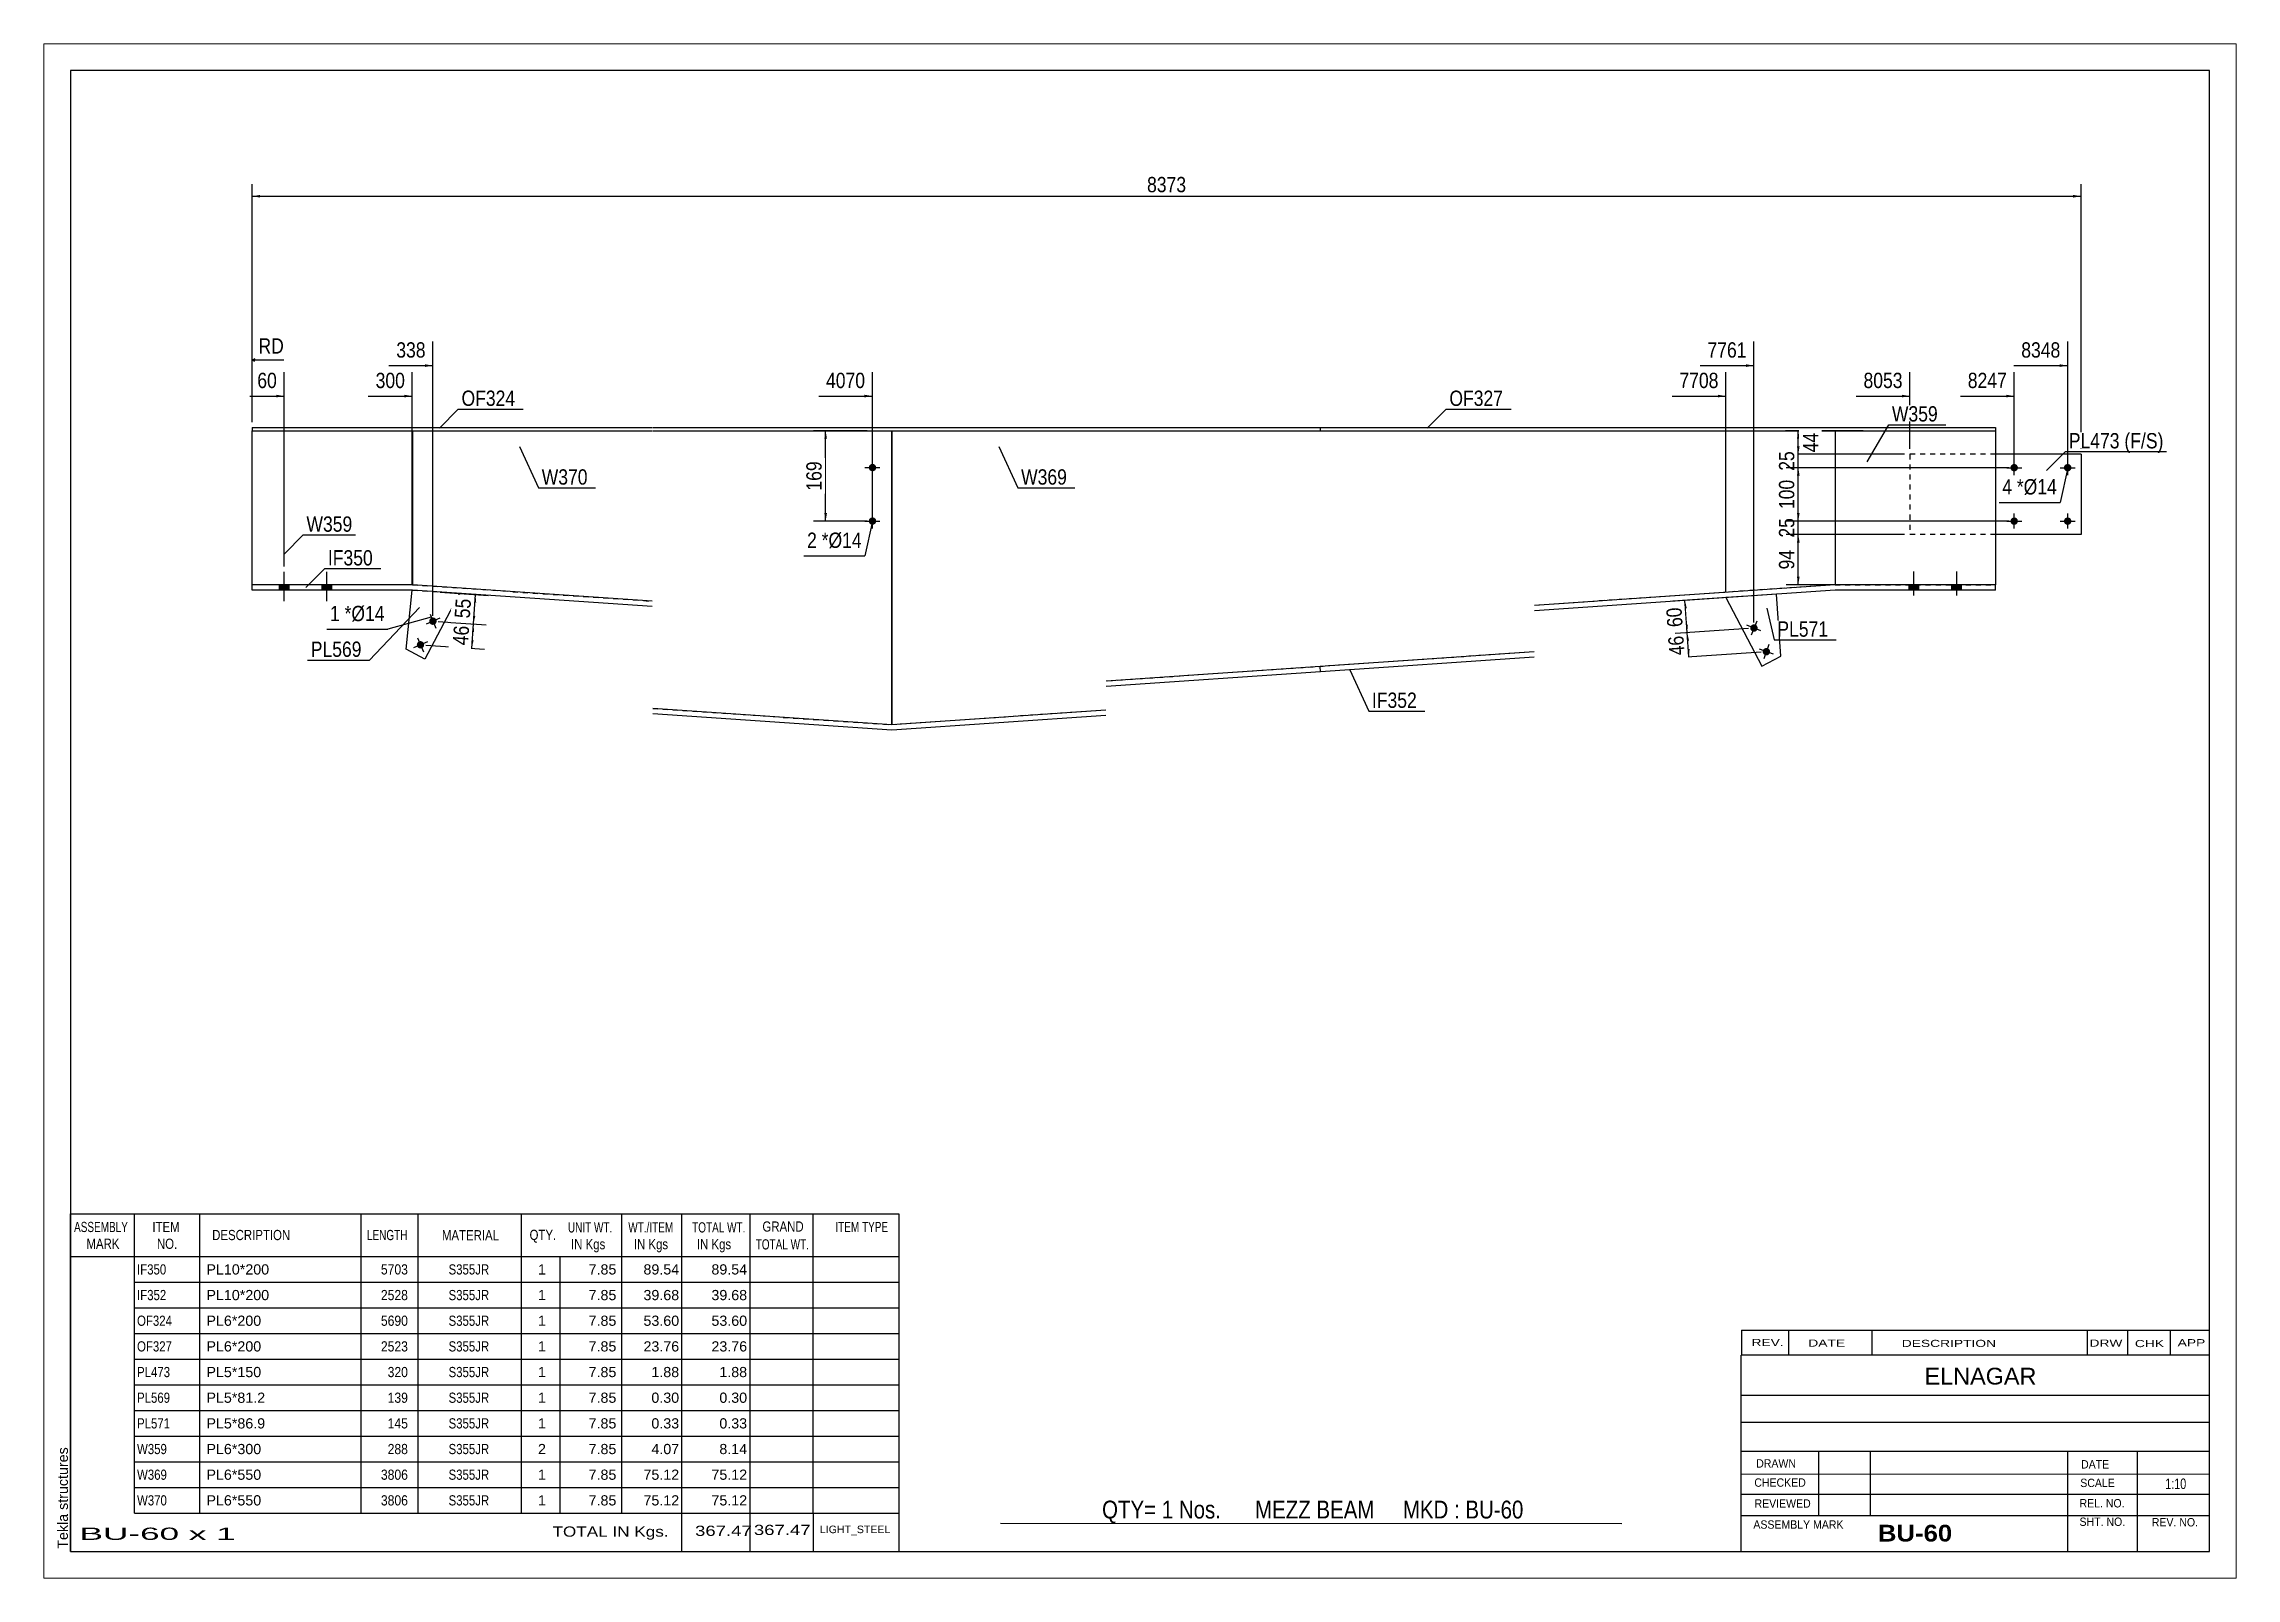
# Paper-space layout 'Layout1' of a CAD drawing. Header units: millimetres. Extents: x 0 to 410, y 0 to 287.
# The model-space entities are those that its viewports show. They can reach past a viewport. Long polylines and large blocks are cut down to what shows.
import ezdxf

# ---------------------------------------------------------------- set-up
doc = ezdxf.new("R2010")
doc.units = ezdxf.units.MM
doc.linetypes.add('DXK_LINE_DOT1', pattern=[1.8814, 0.9407, -0.9407])
doc.layers.add('Viewport layer', color=7, linetype='Continuous', plot=False)
doc.styles.add('Arial', font='ARIAL.TTF', dxfattribs={"height": 0.2})
doc.styles.add('Arial Bold', font='ARIALBD.TTF', dxfattribs={"height": 0.2})
doc.styles.add('Arial Narrow', font='ARIALN.TTF', dxfattribs={"height": 0.2})

# ---------------------------------------------------------------- blocks, each defined once
blk = doc.blocks.new('Unknown-629107614-1211')
at = {"color": 5, "linetype": 'Continuous'}
for p, q in [((366.05, 81.78), (-33.95, 81.78)), ((-33.95, 81.78), (-33.95, -195.22)), ((366.05, -195.22), (366.05, 81.78)), ((-33.95, -195.22), (366.05, -195.22))]:
    blk.add_line(p, q, dxfattribs=at)
at = {"color": 174, "linetype": 'Continuous', "style": 'Arial'}
blk.add_text('Tekla structures', height=1.9102, rotation=90, dxfattribs=at).set_placement((-34.45, -194.72))
blk = doc.blocks.new('Part-629107614-1279 - 1232')
at = {"color": 2, "linetype": 'Continuous'}
for p, q in [((0, 15), (0, 14.4)), ((0, 15), (74.82, 15)), ((0, 14.4), (74.82, 14.4)), ((74.92, 15), (159.65, 15)), ((74.92, 14.4), (159.65, 14.4)), ((159.75, 15), (199.75, 15)), ((159.75, 14.4), (199.75, 14.4)), ((199.75, 15), (199.75, 14.4))]:
    blk.add_line(p, q, dxfattribs=at)
blk = doc.blocks.new('Part-629107614-1257 - 1232')
at = {"color": 7, "linetype": 'DXK_LINE_DOT1'}
for p, q in [((310.04, 10), (310.04, -5)), ((326.04, 10), (310.04, 10)), ((326.04, -5), (310.04, -5))]:
    blk.add_line(p, q, dxfattribs=at)
at = {"color": 2, "linetype": 'Continuous'}
for p, q in [((342.04, 10), (326.04, 10)), ((342.04, 10), (342.04, -5)), ((342.04, -5), (326.04, -5))]:
    blk.add_line(p, q, dxfattribs=at)
blk = doc.blocks.new('Bolt-629107614-1536 - 1232')
at = {"linetype": 'Continuous'}
for points in [[(309.89, -15.4), (311.69, -15.4), (311.69, -14.4), (309.89, -14.4)], [(309.89, -15.4), (311.69, -15.4), (311.69, -14.4), (309.89, -14.4)], [(317.89, -15.4), (319.69, -15.4), (319.69, -14.4), (317.89, -14.4)], [(317.89, -15.4), (319.69, -15.4), (319.69, -14.4), (317.89, -14.4)]]:
    blk.add_hatch(color=3, dxfattribs=at).paths.add_polyline_path(points)
at = {"color": 3, "linetype": 'Continuous'}
for p, q in [((310.79, -16.4), (310.79, -11.9)), ((310.79, -16.4), (310.79, -11.9)), ((318.79, -16.4), (318.79, -11.9)), ((318.79, -16.4), (318.79, -11.9)), ((309.89, -15.4), (309.89, -14.4)), ((309.89, -15.4), (309.89, -14.4)), ((311.69, -15.4), (311.69, -14.4)), ((311.69, -15.4), (311.69, -14.4)), ((317.89, -15.4), (317.89, -14.4)), ((317.89, -15.4), (317.89, -14.4)), ((319.69, -15.4), (319.69, -14.4)), ((319.69, -15.4), (319.69, -14.4))]:
    blk.add_line(p, q, dxfattribs=at)
blk = doc.blocks.new('Part-629107614-1301 - 1232')
at = {"color": 2, "linetype": 'Continuous'}
for p, q in [((199.75, 15), (199.75, 14.4)), ((199.75, 15), (239.75, 15)), ((199.75, 14.4), (239.75, 14.4)), ((239.85, 15), (326.04, 15)), ((239.85, 14.4), (326.04, 14.4)), ((326.04, 15), (326.04, 14.4))]:
    blk.add_line(p, q, dxfattribs=at)
blk = doc.blocks.new('Part-629107614-1323 - 1232')
at = {"color": 2, "linetype": 'Continuous'}
for p, q in [((30, -14.4), (30, 14.4)), ((119.65, 14.4), (119.65, -40.6))]:
    blk.add_line(p, q, dxfattribs=at)
at = {"color": 7, "linetype": 'DXK_LINE_DOT1'}
for p, q in [((30, 14.4), (74.82, 14.4)), ((74.92, 14.4), (119.65, 14.4)), ((30, -14.4), (74.82, -17.49)), ((74.92, -37.52), (119.65, -40.6))]:
    blk.add_line(p, q, dxfattribs=at)
blk = doc.blocks.new('Part-629107614-1712 - 1232')
at = {"color": 2, "linetype": 'Continuous'}
for p, q in [((28.79, -26.47), (29.96, -15.4)), ((38.81, -16.01), (32.33, -28.34)), ((32.33, -28.34), (28.79, -26.47))]:
    blk.add_line(p, q, dxfattribs=at)
at = {"color": 7, "linetype": 'DXK_LINE_DOT1'}
blk.add_line((29.96, -15.4), (38.81, -16.01), dxfattribs=at)
blk = doc.blocks.new('Part-629107614-1345 - 1232')
at = {"color": 2, "linetype": 'Continuous'}
for p, q in [((119.65, -40.6), (119.65, 14.4)), ((296.04, 14.4), (296.04, -14.4))]:
    blk.add_line(p, q, dxfattribs=at)
at = {"color": 7, "linetype": 'DXK_LINE_DOT1'}
for p, q in [((119.65, 14.4), (159.65, 14.4)), ((159.75, 14.4), (239.75, 14.4)), ((239.85, 14.4), (296.04, 14.4)), ((296.04, -14.4), (239.85, -18.27)), ((239.75, -26.95), (159.75, -32.45)), ((159.65, -37.85), (119.65, -40.6))]:
    blk.add_line(p, q, dxfattribs=at)
blk = doc.blocks.new('Part-629107614-1427 - 1232')
at = {"color": 2, "linetype": 'Continuous'}
for p, q in [((0, -14.4), (0, 14.4)), ((30, 14.4), (30, -14.4))]:
    blk.add_line(p, q, dxfattribs=at)
at = {"color": 7, "linetype": 'DXK_LINE_DOT1'}
for p, q in [((0, 14.4), (30, 14.4)), ((30, -14.4), (0, -14.4))]:
    blk.add_line(p, q, dxfattribs=at)
blk = doc.blocks.new('Part-629107614-1367 - 1232')
at = {"color": 2, "linetype": 'Continuous'}
for p, q in [((30, -14.4), (0, -14.4)), ((0, -15.4), (0, -14.4)), ((29.97, -15.4), (0, -15.4)), ((74.82, -18.49), (29.97, -15.4)), ((74.82, -17.49), (30, -14.4)), ((199.75, -29.7), (159.75, -32.45)), ((199.82, -30.7), (159.75, -33.45)), ((199.82, -30.7), (199.75, -29.7)), ((119.65, -40.6), (74.92, -37.52)), ((119.65, -41.6), (74.92, -38.52)), ((159.65, -37.85), (119.65, -40.6)), ((159.65, -38.85), (119.65, -41.6))]:
    blk.add_line(p, q, dxfattribs=at)
blk = doc.blocks.new('Part-629107614-1389 - 1232')
at = {"color": 2, "linetype": 'Continuous'}
for p, q in [((296.04, -14.4), (239.85, -18.27)), ((296.08, -15.4), (239.85, -19.27)), ((326.04, -14.4), (296.04, -14.4)), ((326.04, -15.4), (296.08, -15.4)), ((326.04, -15.4), (326.04, -14.4)), ((239.75, -26.95), (199.75, -29.7)), ((239.75, -27.95), (199.82, -30.7)), ((199.82, -30.7), (199.75, -29.7))]:
    blk.add_line(p, q, dxfattribs=at)
blk = doc.blocks.new('Part-629107614-1411 - 1232')
at = {"color": 2, "linetype": 'Continuous'}
for p, q in [((296.04, 14.4), (296.04, -14.4)), ((326.04, 14.4), (326.04, -14.4))]:
    blk.add_line(p, q, dxfattribs=at)
at = {"color": 7, "linetype": 'DXK_LINE_DOT1'}
for p, q in [((296.04, 14.4), (326.04, 14.4)), ((296.04, -14.4), (326.04, -14.4))]:
    blk.add_line(p, q, dxfattribs=at)
blk = doc.blocks.new('Bolt-629107614-1546 - 1232')
at = {"linetype": 'Continuous'}
blk.add_hatch(color=3, dxfattribs=at).paths.add_polyline_path([(281.52, -22.75, -1), (280.22, -22.24, -1)])
at = {"color": 3, "linetype": 'Continuous'}
for p, q in [((282.17, -23), (279.56, -21.98)), ((281.38, -21.19), (280.36, -23.8))]:
    blk.add_line(p, q, dxfattribs=at)
blk = doc.blocks.new('Bolt-629107614-1463 - 1232')
at = {"linetype": 'Continuous'}
for points in [[(328.84, 7.5, -1), (330.24, 7.5, -1)], [(338.84, 7.5, -1), (340.24, 7.5, -1)], [(328.84, -2.5, -1), (330.24, -2.5, -1)], [(338.84, -2.5, -1), (340.24, -2.5, -1)]]:
    blk.add_hatch(color=3, dxfattribs=at).paths.add_polyline_path(points)
at = {"color": 3, "linetype": 'Continuous'}
for p, q in [((329.54, 6.1), (329.54, 8.9)), ((339.54, 6.1), (339.54, 8.9)), ((328.14, 7.5), (330.94, 7.5)), ((338.14, 7.5), (340.94, 7.5)), ((328.14, -2.5), (330.94, -2.5)), ((329.54, -3.9), (329.54, -1.1)), ((338.14, -2.5), (340.94, -2.5)), ((339.54, -3.9), (339.54, -1.1))]:
    blk.add_line(p, q, dxfattribs=at)
blk = doc.blocks.new('Bolt-629107614-1499 - 1232')
at = {"linetype": 'Continuous'}
for points in [[(115.32, 7.51, -1), (116.72, 7.51, -1)], [(115.32, -2.49, -1), (116.72, -2.49, -1)]]:
    blk.add_hatch(color=3, dxfattribs=at).paths.add_polyline_path(points)
at = {"color": 3, "linetype": 'Continuous'}
for p, q in [((116.02, 6.11), (116.02, 8.91)), ((114.62, 7.51), (117.42, 7.51)), ((114.62, -2.49), (117.42, -2.49)), ((116.02, -3.89), (116.02, -1.09))]:
    blk.add_line(p, q, dxfattribs=at)
blk = doc.blocks.new('Bolt-629107614-1500 - 1232')
at = {"linetype": 'Continuous'}
for points in [[(5.1, -15.4), (6.9, -15.4), (6.9, -14.4), (5.1, -14.4)], [(5.1, -15.4), (6.9, -15.4), (6.9, -14.4), (5.1, -14.4)], [(13.1, -15.4), (14.9, -15.4), (14.9, -14.4), (13.1, -14.4)], [(13.1, -15.4), (14.9, -15.4), (14.9, -14.4), (13.1, -14.4)]]:
    blk.add_hatch(color=3, dxfattribs=at).paths.add_polyline_path(points)
at = {"color": 3, "linetype": 'Continuous'}
for p, q in [((6, -17.5), (6, -12)), ((6, -17.5), (6, -12)), ((14, -17.5), (14, -12)), ((14, -17.5), (14, -12)), ((5.1, -15.4), (5.1, -14.4)), ((5.1, -15.4), (5.1, -14.4)), ((6.9, -15.4), (6.9, -14.4)), ((6.9, -15.4), (6.9, -14.4)), ((13.1, -15.4), (13.1, -14.4)), ((13.1, -15.4), (13.1, -14.4)), ((14.9, -15.4), (14.9, -14.4)), ((14.9, -15.4), (14.9, -14.4))]:
    blk.add_line(p, q, dxfattribs=at)
blk = doc.blocks.new('Bolt-629107614-1541 - 1232')
at = {"linetype": 'Continuous'}
blk.add_hatch(color=3, dxfattribs=at).paths.add_polyline_path([(34.46, -20.94, -1), (33.17, -21.49, -1)])
at = {"color": 3, "linetype": 'Continuous'}
for p, q in [((33.27, -19.92), (34.37, -22.5)), ((35.1, -20.66), (32.53, -21.76))]:
    blk.add_line(p, q, dxfattribs=at)
blk = doc.blocks.new('Bolt-629107614-1547 - 1232')
at = {"linetype": 'Continuous'}
blk.add_hatch(color=3, dxfattribs=at).paths.add_polyline_path([(32.13, -25.36, -1), (30.85, -25.91, -1)])
at = {"color": 3, "linetype": 'Continuous'}
for p, q in [((30.94, -24.35), (32.04, -26.92)), ((32.78, -25.09), (30.2, -26.19))]:
    blk.add_line(p, q, dxfattribs=at)
blk = doc.blocks.new('Bolt-629107614-1552 - 1232')
at = {"linetype": 'Continuous'}
blk.add_hatch(color=3, dxfattribs=at).paths.add_polyline_path([(283.85, -27.16, -1), (282.54, -26.68, -1)])
at = {"color": 3, "linetype": 'Continuous'}
for p, q in [((284.51, -27.4), (281.88, -26.43)), ((283.68, -25.6), (282.71, -28.23))]:
    blk.add_line(p, q, dxfattribs=at)
blk = doc.blocks.new('Part-629107614-1713 - 1232')
at = {"color": 7, "linetype": 'DXK_LINE_DOT1'}
blk.add_line((285.1, -16.16), (275.62, -16.81), dxfattribs=at)
at = {"color": 2, "linetype": 'Continuous'}
for p, q in [((285.9, -27.76), (285.1, -16.16)), ((275.62, -16.81), (282.36, -29.62)), ((282.36, -29.62), (285.9, -27.76))]:
    blk.add_line(p, q, dxfattribs=at)
blk = doc.blocks.new('StraightDimension-629107614-2479 - 1232')
at = {"linetype": 'Continuous'}
blk.add_hatch(color=7, dxfattribs=at).paths.add_polyline_path([(28.46, 21.14), (29.96, 20.89), (28.46, 20.64)])
at = {"color": 7, "linetype": 'Continuous'}
for p, q in [((29.96, -14.4), (29.96, 25.39)), ((21.72, 20.89), (29.96, 20.89))]:
    blk.add_line(p, q, dxfattribs=at)
at = {"color": 0}
blk.add_wipeout([(29.18, 21.79), (29.18, 25.99), (22.5, 25.99), (22.5, 21.79)], dxfattribs=at)
at = {"color": 3, "style": 'Arial Narrow'}
blk.add_text('300', height=2.863, dxfattribs=at).set_placement((23.1, 22.39))
blk = doc.blocks.new('StraightDimension-629107614-1639 - 1232')
at = {"linetype": 'Continuous'}
for points in [[(1.5, 58.02), (0, 58.27), (1.5, 58.52)], [(340.54, 58.52), (342.04, 58.27), (340.54, 58.02)]]:
    blk.add_hatch(color=7, dxfattribs=at).paths.add_polyline_path(points)
at = {"color": 7, "linetype": 'Continuous'}
for p, q in [((0, 16), (0, 60.52)), ((0, 58.27), (342.04, 58.27)), ((342.04, 11), (342.04, 60.52))]:
    blk.add_line(p, q, dxfattribs=at)
at = {"color": 0}
blk.add_wipeout([(175.28, 58.42), (175.28, 62.62), (166.77, 62.62), (166.77, 58.42)], dxfattribs=at)
at = {"color": 3, "style": 'Arial Narrow'}
blk.add_text('8373', height=2.863, dxfattribs=at).set_placement((167.37, 59.02))
blk = doc.blocks.new('StraightDimension-629107614-2710 - 1232')
at = {"linetype": 'Continuous'}
for points in [[(268.23, -24.86), (268.38, -23.35), (268.73, -24.83)], [(268.84, -26.4), (268.69, -27.91), (268.34, -26.44)]]:
    blk.add_hatch(color=7, dxfattribs=at).paths.add_polyline_path(points)
at = {"color": 7, "linetype": 'Continuous'}
for p, q in [((279.87, -22.56), (266.13, -23.51)), ((268.69, -27.91), (268.38, -23.35)), ((282.2, -26.99), (266.45, -28.07))]:
    blk.add_line(p, q, dxfattribs=at)
at = {"color": 0}
blk.add_wipeout([(268.22, -23.22), (264.03, -23.51), (264.36, -28.35), (268.55, -28.07)], dxfattribs=at)
at = {"color": 3, "style": 'Arial Narrow'}
blk.add_text('46', height=2.863, rotation=93.9364, dxfattribs=at).set_placement((267.91, -27.51))
blk = doc.blocks.new('StraightDimension-629107614-2311 - 1232')
at = {"linetype": 'Continuous'}
for points in [[(41.04, -23.21), (41.39, -21.73), (41.53, -23.25)], [(41.43, -24.82), (41.07, -26.3), (40.93, -24.78)]]:
    blk.add_hatch(color=7, dxfattribs=at).paths.add_polyline_path(points)
at = {"color": 7, "linetype": 'Continuous'}
for p, q in [((34.81, -21.28), (43.78, -21.9)), ((41.07, -26.3), (41.39, -21.73)), ((32.49, -25.7), (43.47, -26.46))]:
    blk.add_line(p, q, dxfattribs=at)
at = {"color": 0}
blk.add_wipeout([(41.25, -21.58), (37.06, -21.29), (36.73, -26.14), (40.92, -26.43)], dxfattribs=at)
at = {"color": 3, "style": 'Arial Narrow'}
blk.add_text('46', height=2.863, rotation=86.064, dxfattribs=at).set_placement((40.36, -25.79))
blk = doc.blocks.new('StraightDimension-629107614-1584 - 1232')
at = {"linetype": 'Continuous'}
for points in [[(288.91, 12.9), (289.16, 14.4), (289.41, 12.9)], [(289.41, 11.5), (289.16, 10), (288.91, 11.5)]]:
    blk.add_hatch(color=7, dxfattribs=at).paths.add_polyline_path(points)
at = {"color": 7, "linetype": 'Continuous'}
for p, q in [((301.32, 14.4), (286.76, 14.4)), ((289.16, 10), (289.16, 14.4)), ((309.04, 10), (286.76, 10))]:
    blk.add_line(p, q, dxfattribs=at)
at = {"color": 0}
blk.add_wipeout([(293.51, 14.63), (289.31, 14.63), (289.31, 9.77), (293.51, 9.77)], dxfattribs=at)
at = {"color": 3, "style": 'Arial Narrow'}
blk.add_text('44', height=2.863, rotation=90.0002, dxfattribs=at).set_placement((292.91, 10.37))
blk = doc.blocks.new('StraightDimension-629107614-1618 - 1232')
at = {"linetype": 'Continuous'}
for points in [[(289.41, -1), (289.16, -2.5), (288.91, -1)], [(288.91, -6.5), (289.16, -5), (289.41, -6.5)]]:
    blk.add_hatch(color=7, dxfattribs=at).paths.add_polyline_path(points)
at = {"color": 7, "linetype": 'Continuous'}
for p, q in [((328.54, -2.5), (286.91, -2.5)), ((289.16, -5), (289.16, -2.5)), ((309.04, -5), (286.91, -5))]:
    blk.add_line(p, q, dxfattribs=at)
at = {"color": 0}
blk.add_wipeout([(289.01, -1.32), (284.81, -1.32), (284.81, -6.18), (289.01, -6.18)], dxfattribs=at)
at = {"color": 3, "style": 'Arial Narrow'}
blk.add_text('25', height=2.863, rotation=90.0002, dxfattribs=at).set_placement((288.41, -5.58))
blk = doc.blocks.new('StraightDimension-629107614-1628 - 1232')
at = {"linetype": 'Continuous'}
for points in [[(288.91, -6.5), (289.16, -5), (289.41, -6.5)], [(289.41, -12.9), (289.16, -14.4), (288.91, -12.9)]]:
    blk.add_hatch(color=7, dxfattribs=at).paths.add_polyline_path(points)
at = {"color": 7, "linetype": 'Continuous'}
for p, q in [((309.04, -5), (286.91, -5)), ((289.16, -14.4), (289.16, -5)), ((301.45, -14.4), (286.91, -14.4))]:
    blk.add_line(p, q, dxfattribs=at)
at = {"color": 0}
blk.add_wipeout([(289.01, -7.27), (284.81, -7.27), (284.81, -12.13), (289.01, -12.13)], dxfattribs=at)
at = {"color": 3, "style": 'Arial Narrow'}
blk.add_text('94', height=2.863, rotation=90.0002, dxfattribs=at).set_placement((288.41, -11.53))
blk = doc.blocks.new('StraightDimension-629107614-1598 - 1232')
at = {"linetype": 'Continuous'}
for points in [[(289.41, 11.5), (289.16, 10), (288.91, 11.5)], [(288.91, 6), (289.16, 7.5), (289.41, 6)]]:
    blk.add_hatch(color=7, dxfattribs=at).paths.add_polyline_path(points)
at = {"color": 7, "linetype": 'Continuous'}
for p, q in [((309.04, 10), (286.91, 10)), ((289.16, 7.5), (289.16, 10)), ((328.54, 7.5), (286.91, 7.5))]:
    blk.add_line(p, q, dxfattribs=at)
at = {"color": 0}
blk.add_wipeout([(289.01, 11.18), (284.81, 11.18), (284.81, 6.32), (289.01, 6.32)], dxfattribs=at)
at = {"color": 3, "style": 'Arial Narrow'}
blk.add_text('25', height=2.863, rotation=90.0002, dxfattribs=at).set_placement((288.41, 6.92))
blk = doc.blocks.new('StraightDimension-629107614-2472 - 1232')
at = {"linetype": 'Continuous'}
blk.add_hatch(color=7, dxfattribs=at).paths.add_polyline_path([(338.04, 26.84), (339.54, 26.59), (338.04, 26.34)])
at = {"color": 7, "linetype": 'Continuous'}
for p, q in [((339.54, 8.5), (339.54, 31.09)), ((329.48, 26.59), (339.54, 26.59))]:
    blk.add_line(p, q, dxfattribs=at)
at = {"color": 0}
blk.add_wipeout([(338.77, 27.49), (338.77, 31.69), (330.26, 31.69), (330.26, 27.49)], dxfattribs=at)
at = {"color": 3, "style": 'Arial Narrow'}
blk.add_text('8348', height=2.863, dxfattribs=at).set_placement((330.86, 28.09))
blk = doc.blocks.new('StraightDimension-629107614-2480 - 1232')
at = {"linetype": 'Continuous'}
blk.add_hatch(color=7, dxfattribs=at).paths.add_polyline_path([(4.5, 21.14), (6, 20.89), (4.5, 20.64)])
at = {"color": 7, "linetype": 'Continuous'}
for p, q in [((6, -11), (6, 25.39)), ((-0.41, 20.89), (6, 20.89))]:
    blk.add_line(p, q, dxfattribs=at)
at = {"color": 0, "linetype": 'Continuous'}
blk.add_wipeout([(6.53, 28.24), (6.53, 32.44), (0.59, 32.44), (0.59, 28.24)], dxfattribs=at)
at = {"color": 3, "linetype": 'Continuous', "style": 'Arial Narrow'}
blk.add_text('RD', height=2.863, dxfattribs=at).set_placement((1.19, 28.84))
at = {"color": 0}
blk.add_wipeout([(5.22, 21.79), (5.22, 25.99), (0.37, 25.99), (0.37, 21.79)], dxfattribs=at)
at = {"color": 7, "linetype": 'Continuous'}
for p, q in [((0, 16), (0, 32.14)), ((0.5, 27.89), (0, 27.64)), ((0.5, 27.39), (0, 27.64)), ((5.93, 27.64), (0, 27.64))]:
    blk.add_line(p, q, dxfattribs=at)
at = {"color": 3, "style": 'Arial Narrow'}
blk.add_text('60', height=2.863, dxfattribs=at).set_placement((0.97, 22.39))
blk = doc.blocks.new('StraightDimension-629107614-1563 - 1232')
at = {"linetype": 'Continuous'}
for points in [[(107.01, 12.9), (107.26, 14.4), (107.51, 12.9)], [(107.51, -0.99), (107.26, -2.49), (107.01, -0.99)]]:
    blk.add_hatch(color=7, dxfattribs=at).paths.add_polyline_path(points)
at = {"color": 7, "linetype": 'Continuous'}
for p, q in [((115.02, 14.4), (105.01, 14.4)), ((107.26, -2.49), (107.26, 14.4)), ((115.02, -2.49), (105.01, -2.49))]:
    blk.add_line(p, q, dxfattribs=at)
at = {"color": 0}
blk.add_wipeout([(107.11, 9.3), (102.91, 9.3), (102.91, 2.61), (107.11, 2.61)], dxfattribs=at)
at = {"color": 3, "style": 'Arial Narrow'}
blk.add_text('169', height=2.863, rotation=90.0002, dxfattribs=at).set_placement((106.51, 3.21))
blk = doc.blocks.new('StraightDimension-629107614-1608 - 1232')
at = {"linetype": 'Continuous'}
for points in [[(288.91, 6), (289.16, 7.5), (289.41, 6)], [(289.41, -1), (289.16, -2.5), (288.91, -1)]]:
    blk.add_hatch(color=7, dxfattribs=at).paths.add_polyline_path(points)
at = {"color": 7, "linetype": 'Continuous'}
for p, q in [((328.54, 7.5), (286.91, 7.5)), ((289.16, -2.5), (289.16, 7.5)), ((328.54, -2.5), (286.91, -2.5))]:
    blk.add_line(p, q, dxfattribs=at)
at = {"color": 0}
blk.add_wipeout([(289.01, 5.84), (284.81, 5.84), (284.81, -0.84), (289.01, -0.84)], dxfattribs=at)
at = {"color": 3, "style": 'Arial Narrow'}
blk.add_text('100', height=2.863, rotation=90.0002, dxfattribs=at).set_placement((288.41, -0.24))
blk = doc.blocks.new('StraightDimension-629107614-2310 - 1232')
at = {"linetype": 'Continuous'}
for points in [[(41.42, -17.69), (41.77, -16.21), (41.91, -17.73)], [(41.74, -20.25), (41.39, -21.73), (41.24, -20.22)]]:
    blk.add_hatch(color=7, dxfattribs=at).paths.add_polyline_path(points)
at = {"color": 7, "linetype": 'Continuous'}
for p, q in [((35.19, -15.76), (44.16, -16.38)), ((41.39, -21.73), (41.77, -16.21)), ((34.81, -21.28), (43.78, -21.9))]:
    blk.add_line(p, q, dxfattribs=at)
at = {"color": 0}
blk.add_wipeout([(41.6, -16.54), (37.41, -16.25), (37.07, -21.1), (41.26, -21.38)], dxfattribs=at)
at = {"color": 3, "style": 'Arial Narrow'}
blk.add_text('55', height=2.863, rotation=86.064, dxfattribs=at).set_placement((40.7, -20.74))
blk = doc.blocks.new('StraightDimension-629107614-2473 - 1232')
at = {"linetype": 'Continuous'}
blk.add_hatch(color=7, dxfattribs=at).paths.add_polyline_path([(328.04, 21.14), (329.54, 20.89), (328.04, 20.64)])
at = {"color": 7, "linetype": 'Continuous'}
for p, q in [((329.54, 8.5), (329.54, 25.39)), ((319.48, 20.89), (329.54, 20.89))]:
    blk.add_line(p, q, dxfattribs=at)
at = {"color": 0}
blk.add_wipeout([(328.77, 21.79), (328.77, 25.99), (320.26, 25.99), (320.26, 21.79)], dxfattribs=at)
at = {"color": 3, "style": 'Arial Narrow'}
blk.add_text('8247', height=2.863, dxfattribs=at).set_placement((320.86, 22.39))
blk = doc.blocks.new('StraightDimension-629107614-2474 - 1232')
at = {"linetype": 'Continuous'}
blk.add_hatch(color=7, dxfattribs=at).paths.add_polyline_path([(308.54, 21.14), (310.04, 20.89), (308.54, 20.64)])
at = {"color": 7, "linetype": 'Continuous'}
for p, q in [((310.04, 11), (310.04, 25.39)), ((299.98, 20.89), (310.04, 20.89))]:
    blk.add_line(p, q, dxfattribs=at)
at = {"color": 0}
blk.add_wipeout([(309.27, 21.79), (309.27, 25.99), (300.76, 25.99), (300.76, 21.79)], dxfattribs=at)
at = {"color": 3, "style": 'Arial Narrow'}
blk.add_text('8053', height=2.863, dxfattribs=at).set_placement((301.36, 22.39))
blk = doc.blocks.new('StraightDimension-629107614-2475 - 1232')
at = {"linetype": 'Continuous'}
blk.add_hatch(color=7, dxfattribs=at).paths.add_polyline_path([(279.37, 26.84), (280.87, 26.59), (279.37, 26.34)])
at = {"color": 7, "linetype": 'Continuous'}
for p, q in [((280.87, -21.49), (280.87, 31.09)), ((270.81, 26.59), (280.87, 26.59))]:
    blk.add_line(p, q, dxfattribs=at)
at = {"color": 0}
blk.add_wipeout([(280.09, 27.49), (280.09, 31.69), (271.58, 31.69), (271.58, 27.49)], dxfattribs=at)
at = {"color": 3, "style": 'Arial Narrow'}
blk.add_text('7761', height=2.863, dxfattribs=at).set_placement((272.18, 28.09))
blk = doc.blocks.new('StraightDimension-629107614-2476 - 1232')
at = {"linetype": 'Continuous'}
blk.add_hatch(color=7, dxfattribs=at).paths.add_polyline_path([(274.12, 21.14), (275.62, 20.89), (274.12, 20.64)])
at = {"color": 7, "linetype": 'Continuous'}
for p, q in [((275.62, -15.81), (275.62, 25.39)), ((265.56, 20.89), (275.62, 20.89))]:
    blk.add_line(p, q, dxfattribs=at)
at = {"color": 0}
blk.add_wipeout([(274.84, 21.79), (274.84, 25.99), (266.33, 25.99), (266.33, 21.79)], dxfattribs=at)
at = {"color": 3, "style": 'Arial Narrow'}
blk.add_text('7708', height=2.863, dxfattribs=at).set_placement((266.93, 22.39))
blk = doc.blocks.new('StraightDimension-629107614-2477 - 1232')
at = {"linetype": 'Continuous'}
blk.add_hatch(color=7, dxfattribs=at).paths.add_polyline_path([(114.52, 21.14), (116.02, 20.89), (114.52, 20.64)])
at = {"color": 7, "linetype": 'Continuous'}
for p, q in [((116.02, -1.49), (116.02, 25.39)), ((105.96, 20.89), (116.02, 20.89))]:
    blk.add_line(p, q, dxfattribs=at)
at = {"color": 0}
blk.add_wipeout([(115.25, 21.79), (115.25, 25.99), (106.73, 25.99), (106.73, 21.79)], dxfattribs=at)
at = {"color": 3, "style": 'Arial Narrow'}
blk.add_text('4070', height=2.863, dxfattribs=at).set_placement((107.33, 22.39))
blk = doc.blocks.new('StraightDimension-629107614-2478 - 1232')
at = {"linetype": 'Continuous'}
blk.add_hatch(color=7, dxfattribs=at).paths.add_polyline_path([(32.32, 26.84), (33.82, 26.59), (32.32, 26.34)])
at = {"color": 7, "linetype": 'Continuous'}
for p, q in [((33.82, -20.21), (33.82, 31.09)), ((25.58, 26.59), (33.82, 26.59))]:
    blk.add_line(p, q, dxfattribs=at)
at = {"color": 0}
blk.add_wipeout([(33.04, 27.49), (33.04, 31.69), (26.36, 31.69), (26.36, 27.49)], dxfattribs=at)
at = {"color": 3, "style": 'Arial Narrow'}
blk.add_text('338', height=2.863, dxfattribs=at).set_placement((26.96, 28.09))
blk = doc.blocks.new('StraightDimension-629107614-2709 - 1232')
at = {"linetype": 'Continuous'}
for points in [[(267.82, -18.85), (267.96, -17.33), (268.32, -18.81)], [(268.52, -21.84), (268.38, -23.35), (268.02, -21.87)]]:
    blk.add_hatch(color=7, dxfattribs=at).paths.add_polyline_path(points)
at = {"color": 7, "linetype": 'Continuous'}
for p, q in [((279.46, -16.54), (265.72, -17.49)), ((268.38, -23.35), (267.96, -17.33)), ((279.87, -22.56), (266.13, -23.51))]:
    blk.add_line(p, q, dxfattribs=at)
at = {"color": 0}
blk.add_wipeout([(267.85, -17.93), (263.66, -18.22), (264, -23.06), (268.19, -22.78)], dxfattribs=at)
at = {"color": 3, "style": 'Arial Narrow'}
blk.add_text('60', height=2.863, rotation=93.9364, dxfattribs=at).set_placement((267.55, -22.22))
blk = doc.blocks.new('CBS_BOM-629107614-2763')
at = {"color": 7, "linetype": 'Continuous'}
for p, q in [((-33.98, -140.06), (-33.98, -132.06)), ((-33.98, -132.06), (120.94, -132.06)), ((-21.98, -140.06), (-21.98, -132.06)), ((-9.79, -140.06), (-9.79, -132.06)), ((20.37, -140.06), (20.37, -132.06)), ((31.05, -140.06), (31.05, -132.06)), ((50.37, -140.06), (50.37, -132.06)), ((69.17, -140.06), (69.17, -132.06)), ((80.38, -140.06), (80.38, -132.06)), ((93.17, -140.06), (93.17, -132.06)), ((104.92, -140.06), (104.92, -132.06)), ((120.94, -132.06), (120.94, -140.05)), ((-33.98, -140.06), (120.94, -140.06)), ((-33.98, -144.86), (-33.98, -140.06)), ((-21.98, -144.86), (-21.98, -140.06)), ((-9.79, -144.86), (-9.79, -140.06)), ((20.37, -144.86), (20.37, -140.06)), ((31.05, -144.86), (31.05, -140.06)), ((50.37, -144.86), (50.37, -140.06)), ((57.63, -144.86), (57.63, -140.06)), ((69.17, -144.86), (69.17, -140.06)), ((80.38, -144.86), (80.38, -140.06)), ((93.17, -144.86), (93.17, -140.06)), ((104.94, -144.86), (104.94, -140.06)), ((120.94, -140.06), (120.94, -144.86)), ((-33.98, -149.66), (-33.98, -144.86)), ((-21.98, -144.86), (120.94, -144.86)), ((-21.98, -149.66), (-21.98, -144.86)), ((-9.79, -149.66), (-9.79, -144.86)), ((20.37, -149.66), (20.37, -144.86)), ((31.05, -149.66), (31.05, -144.86)), ((50.37, -149.66), (50.37, -144.86)), ((57.63, -149.66), (57.63, -144.86)), ((69.17, -149.66), (69.17, -144.86)), ((80.38, -149.66), (80.38, -144.86)), ((93.17, -149.66), (93.17, -144.86)), ((104.94, -149.66), (104.94, -144.86)), ((120.94, -144.86), (120.94, -149.66)), ((-33.98, -154.46), (-33.98, -149.66)), ((-21.98, -149.66), (120.94, -149.66)), ((-21.98, -154.46), (-21.98, -149.66)), ((-9.79, -154.46), (-9.79, -149.66)), ((20.37, -154.46), (20.37, -149.66)), ((31.05, -154.46), (31.05, -149.66)), ((50.37, -154.46), (50.37, -149.66)), ((57.63, -154.46), (57.63, -149.66)), ((69.17, -154.46), (69.17, -149.66)), ((80.38, -154.46), (80.38, -149.66)), ((93.17, -154.46), (93.17, -149.66)), ((104.94, -154.46), (104.94, -149.66)), ((120.94, -149.66), (120.94, -154.46)), ((-33.98, -159.26), (-33.98, -154.46)), ((-21.98, -154.46), (120.94, -154.46)), ((-21.98, -159.26), (-21.98, -154.46)), ((-9.79, -159.26), (-9.79, -154.46)), ((20.37, -159.26), (20.37, -154.46)), ((31.05, -159.26), (31.05, -154.46)), ((50.37, -159.26), (50.37, -154.46)), ((57.63, -159.26), (57.63, -154.46)), ((69.17, -159.26), (69.17, -154.46)), ((80.38, -159.26), (80.38, -154.46)), ((93.17, -159.26), (93.17, -154.46)), ((104.94, -159.26), (104.94, -154.46)), ((120.94, -154.46), (120.94, -159.26)), ((-33.98, -164.06), (-33.98, -159.26)), ((-21.98, -159.26), (120.94, -159.26)), ((-21.98, -164.06), (-21.98, -159.26)), ((-9.79, -164.06), (-9.79, -159.26)), ((20.37, -164.06), (20.37, -159.26)), ((31.05, -164.06), (31.05, -159.26)), ((50.37, -164.06), (50.37, -159.26)), ((57.63, -164.06), (57.63, -159.26)), ((69.17, -164.06), (69.17, -159.26)), ((80.38, -164.06), (80.38, -159.26)), ((93.17, -164.06), (93.17, -159.26)), ((104.94, -164.06), (104.94, -159.26)), ((120.94, -159.26), (120.94, -164.06)), ((-33.98, -168.86), (-33.98, -164.06)), ((-21.98, -164.06), (120.94, -164.06)), ((-21.98, -168.86), (-21.98, -164.06)), ((-9.79, -168.86), (-9.79, -164.06)), ((20.37, -168.86), (20.37, -164.06)), ((31.05, -168.86), (31.05, -164.06)), ((50.37, -168.86), (50.37, -164.06)), ((57.63, -168.86), (57.63, -164.06)), ((69.17, -168.86), (69.17, -164.06)), ((80.38, -168.86), (80.38, -164.06)), ((93.17, -168.86), (93.17, -164.06)), ((104.94, -168.86), (104.94, -164.06)), ((120.94, -164.06), (120.94, -168.86)), ((-33.98, -173.66), (-33.98, -168.86)), ((-21.98, -168.86), (120.94, -168.86)), ((-21.98, -173.66), (-21.98, -168.86)), ((-9.79, -173.66), (-9.79, -168.86)), ((20.37, -173.66), (20.37, -168.86)), ((31.05, -173.66), (31.05, -168.86)), ((50.37, -173.66), (50.37, -168.86)), ((57.63, -173.66), (57.63, -168.86)), ((69.17, -173.66), (69.17, -168.86)), ((80.38, -173.66), (80.38, -168.86)), ((93.17, -173.66), (93.17, -168.86)), ((104.94, -173.66), (104.94, -168.86)), ((120.94, -168.86), (120.94, -173.66)), ((-33.98, -178.46), (-33.98, -173.66)), ((-21.98, -173.66), (120.94, -173.66)), ((-21.98, -178.46), (-21.98, -173.66)), ((-9.79, -178.46), (-9.79, -173.66)), ((20.37, -178.46), (20.37, -173.66)), ((31.05, -178.46), (31.05, -173.66)), ((50.37, -178.46), (50.37, -173.66)), ((57.63, -178.46), (57.63, -173.66)), ((69.17, -178.46), (69.17, -173.66)), ((80.38, -178.46), (80.38, -173.66)), ((93.17, -178.46), (93.17, -173.66)), ((104.94, -178.46), (104.94, -173.66)), ((120.94, -173.66), (120.94, -178.46)), ((-33.98, -183.26), (-33.98, -178.46)), ((-21.98, -178.46), (120.94, -178.46)), ((-21.98, -183.26), (-21.98, -178.46)), ((-9.79, -183.26), (-9.79, -178.46)), ((20.37, -183.26), (20.37, -178.46)), ((31.05, -183.26), (31.05, -178.46)), ((50.37, -183.26), (50.37, -178.46)), ((57.63, -183.26), (57.63, -178.46)), ((69.17, -183.26), (69.17, -178.46)), ((80.38, -183.26), (80.38, -178.46)), ((93.17, -183.26), (93.17, -178.46)), ((104.94, -183.26), (104.94, -178.46)), ((120.94, -178.46), (120.94, -183.26)), ((-33.98, -188.06), (-33.98, -183.26)), ((-21.98, -183.26), (120.94, -183.26)), ((-21.98, -188.06), (-21.98, -183.26)), ((-9.79, -188.06), (-9.79, -183.26)), ((20.37, -188.06), (20.37, -183.26)), ((31.05, -188.06), (31.05, -183.26)), ((50.37, -188.06), (50.37, -183.26)), ((57.63, -188.06), (57.63, -183.26)), ((69.17, -188.06), (69.17, -183.26)), ((80.38, -188.06), (80.38, -183.26)), ((93.17, -188.06), (93.17, -183.26)), ((104.94, -188.06), (104.94, -183.26)), ((120.94, -183.26), (120.94, -188.06)), ((-33.98, -195.26), (-33.98, -188.08)), ((-21.98, -188.06), (120.94, -188.06)), ((80.38, -195.26), (80.38, -188.08)), ((93.17, -195.26), (93.17, -188.08)), ((104.98, -195.26), (104.98, -188.08)), ((120.94, -188.06), (120.94, -195.26)), ((-33.98, -195.26), (120.94, -195.26))]:
    blk.add_line(p, q, dxfattribs=at)
at = {"color": 3, "linetype": 'Continuous', "style": 'Arial'}
for s, height, width, p in [('ASSEMBLY', 1.91, 0.7, (-33.3, -135.48)), ('ITEM', 1.91, 0.8, (-18.65, -135.48)), ('DESCRIPTION', 1.9102, 0.8, (-7.47, -136.99)), ('LENGTH', 1.91, 0.7, (21.48, -136.99)), ('MATERIAL', 1.91, 0.8, (35.5, -137.03)), ('QTY.', 1.91, 0.8, (51.89, -136.96)), ('UNIT WT.', 1.91, 0.7, (59.06, -135.56)), ('WT./ITEM', 1.91, 0.7, (70.35, -135.56)), ('TOTAL WT.', 1.91, 0.7, (82.29, -135.56)), ('GRAND', 1.91, 0.8, (95.44, -135.4)), ('ITEM TYPE', 1.91, 0.7, (109.08, -135.48)), ('MARK', 1.91, 0.8, (-30.98, -138.62)), ('NO.', 1.91, 0.8, (-17.8, -138.62)), ('IN Kgs', 1.91, 0.8, (59.64, -138.7)), ('IN Kgs', 1.91, 0.8, (71.39, -138.7)), ('IN Kgs', 1.91, 0.8, (83.18, -138.7)), ('TOTAL WT.', 1.91, 0.7, (94.18, -138.74))]:
    blk.add_text(s, height=height, dxfattribs=dict(at, width=width)).set_placement(p)
at = {"color": 7, "linetype": 'Continuous', "style": 'Arial'}
for s, width, p in [('IF350', 0.8, (-21.52, -143.42)), ('5703', 0.85, (24.09, -143.42)), ('S355JR', 0.8, (36.74, -143.42)), ('IF352', 0.8, (-21.52, -148.22)), ('2528', 0.85, (24.09, -148.22)), ('S355JR', 0.8, (36.74, -148.22)), ('OF324', 0.8, (-21.52, -153.02)), ('5690', 0.85, (24.09, -153.02)), ('S355JR', 0.8, (36.74, -153.02)), ('OF327', 0.8, (-21.52, -157.82)), ('2523', 0.85, (24.09, -157.82)), ('S355JR', 0.8, (36.74, -157.82)), ('PL473', 0.8, (-21.52, -162.62)), ('320', 0.85, (25.35, -162.62)), ('S355JR', 0.8, (36.74, -162.62)), ('PL569', 0.8, (-21.52, -167.42)), ('139', 0.85, (25.35, -167.42)), ('S355JR', 0.8, (36.74, -167.42)), ('PL571', 0.8, (-21.52, -172.22)), ('145', 0.85, (25.35, -172.22)), ('S355JR', 0.8, (36.74, -172.22)), ('W359', 0.8, (-21.52, -177.02)), ('288', 0.85, (25.35, -177.02)), ('S355JR', 0.8, (36.74, -177.02)), ('W369', 0.8, (-21.52, -181.82)), ('3806', 0.85, (24.09, -181.82)), ('S355JR', 0.8, (36.74, -181.82)), ('W370', 0.8, (-21.52, -186.62)), ('3806', 0.85, (24.09, -186.62)), ('S355JR', 0.8, (36.74, -186.62))]:
    blk.add_text(s, height=1.91, dxfattribs=dict(at, width=width)).set_placement(p)
for s, p in [('PL10*200', (-8.54, -143.42)), ('1', (53.46, -143.42)), ('7.85', (62.93, -143.42)), ('89.54', (73.19, -143.42)), ('89.54', (85.9, -143.42)), ('PL10*200', (-8.54, -148.22)), ('1', (53.46, -148.22)), ('7.85', (62.93, -148.22)), ('39.68', (73.19, -148.22)), ('39.68', (85.9, -148.22)), ('PL6*200', (-8.54, -153.02)), ('1', (53.46, -153.02)), ('7.85', (62.93, -153.02)), ('53.60', (73.19, -153.02)), ('53.60', (85.9, -153.02)), ('PL6*200', (-8.54, -157.82)), ('1', (53.46, -157.82)), ('7.85', (62.93, -157.82)), ('23.76', (73.19, -157.82)), ('23.76', (85.9, -157.82)), ('PL5*150', (-8.54, -162.62)), ('1', (53.46, -162.62)), ('7.85', (62.93, -162.62)), ('1.88', (74.67, -162.62)), ('1.88', (87.38, -162.62)), ('PL5*81.2', (-8.54, -167.42)), ('1', (53.46, -167.42)), ('7.85', (62.93, -167.42)), ('0.30', (74.67, -167.42)), ('0.30', (87.38, -167.42)), ('PL5*86.9', (-8.54, -172.22)), ('1', (53.46, -172.22)), ('7.85', (62.93, -172.22)), ('0.33', (74.67, -172.22)), ('0.33', (87.38, -172.22)), ('PL6*300', (-8.54, -177.02)), ('2', (53.46, -177.02)), ('7.85', (62.93, -177.02)), ('4.07', (74.67, -177.02)), ('8.14', (87.38, -177.02)), ('PL6*550', (-8.54, -181.82)), ('1', (53.46, -181.82)), ('7.85', (62.93, -181.82)), ('75.12', (73.19, -181.82)), ('75.12', (85.9, -181.82)), ('PL6*550', (-8.54, -186.62)), ('1', (53.46, -186.62)), ('7.85', (62.93, -186.62)), ('75.12', (73.19, -186.62)), ('75.12', (85.9, -186.62))]:
    blk.add_text(s, height=1.91, dxfattribs=at).set_placement(p)
at = {"color": 6, "linetype": 'Continuous', "style": 'Arial'}
for s, height, width, p in [('BU-60 x 1', 2.292, 2.05, (-32.26, -193.06)), ('TOTAL IN Kgs.', 1.9102, 1.2, (56.18, -192.46)), ('367.47', 1.91, 1.3, (82.84, -192.31)), ('367.47', 1.91, 1.3, (93.84, -192.15))]:
    blk.add_text(s, height=height, dxfattribs=dict(at, width=width)).set_placement(p)
blk.add_text('LIGHT_STEEL', height=1.4135, dxfattribs=at).set_placement((106.19, -191.8))
blk = doc.blocks.new('CBS_CALLOFF-629107614-2764')
at = {"color": 7, "linetype": 'Continuous'}
blk.add_line((139.93, -189.96), (256.16, -189.97), dxfattribs=at)
at = {"color": 3, "linetype": 'Continuous', "style": 'Arial Narrow'}
blk.add_text('QTY= 1 Nos.      MEZZ BEAM     MKD : BU-60', height=3.3405, dxfattribs=at).set_placement((158.96, -189.06))
blk = doc.blocks.new('CBS_NAME_BLOG-629107614-2765')
at = {"color": 7, "linetype": 'Continuous'}
for p, q in [((278.46, -158.47), (365.98, -158.47)), ((278.46, -195.18), (278.46, -158.48)), ((278.46, -166.01), (365.98, -166.01)), ((278.53, -171.06), (366.05, -171.06)), ((278.46, -176.44), (365.98, -176.44)), ((292.98, -188.54), (292.98, -176.44)), ((302.67, -188.52), (302.67, -176.45)), ((339.58, -195.18), (339.58, -176.45)), ((352.63, -195.18), (352.63, -176.44)), ((278.46, -184.48), (365.98, -184.48)), ((278.47, -180.74), (366.05, -180.72)), ((278.46, -188.53), (365.98, -188.53)), ((278.46, -195.22), (366.05, -195.22))]:
    blk.add_line(p, q, dxfattribs=at)
at = {"color": 3, "linetype": 'Continuous', "style": 'Arial'}
blk.add_text('ELNAGAR', height=3.133, dxfattribs=at).set_placement((312.78, -164))
at = {"color": 3, "linetype": 'Continuous'}
for s, height, style, width, p in [('DRAWN', 1.566, 'Arial', 0.9, (281.29, -179.54)), ('DATE', 1.566, 'Arial', 0.9, (342.05, -179.71)), ('CHECKED', 1.566, 'Arial', 0.9, (280.94, -183.12)), ('SCALE', 1.566, 'Arial', 0.9, (341.9, -183.18)), ('1:10', 1.957, 'Arial Narrow', 0.9, (357.79, -183.54)), ('REVIEWED', 1.566, 'Arial', 0.9, (280.98, -187.04)), ('REL. NO.', 1.566, 'Arial', 0.9, (341.76, -186.99)), ('ASSEMBLY MARK', 1.5663, 'Arial', 0.9, (280.76, -190.97)), ('BU-60', 3.131, 'Arial Bold', 1.1, (304.04, -193.37)), ('SHT. NO.', 1.566, 'Arial', 0.9, (341.76, -190.45)), ('REV. NO.', 1.566, 'Arial', 0.9, (355.28, -190.54))]:
    blk.add_text(s, height=height, dxfattribs=dict(at, style=style, width=width)).set_placement(p)
blk = doc.blocks.new('CBS_REVISION-629107614-2766')
at = {"color": 7, "linetype": 'Continuous'}
for p, q in [((278.54, -153.84), (366.04, -153.84)), ((278.54, -153.84), (278.54, -158.47)), ((287.34, -153.84), (287.34, -158.47)), ((302.93, -153.84), (302.93, -158.41)), ((343.19, -153.84), (343.19, -158.47)), ((350.73, -153.84), (350.73, -158.47)), ((358.68, -153.84), (358.68, -158.47)), ((278.54, -158.47), (366.04, -158.47))]:
    blk.add_line(p, q, dxfattribs=at)
at = {"color": 7, "style": 'Arial Narrow', "width": 1.7}
for s, height, p in [('REV.', 1.326, (280.41, -156.8)), ('DATE', 1.326, (291.03, -156.91)), ('DESCRIPTION', 1.3257, (308.51, -156.97)), ('DRW', 1.326, (343.62, -156.91)), ('CHK', 1.326, (352.11, -157)), ('APP', 1.326, (360.11, -156.84))]:
    blk.add_text(s, height=height, dxfattribs=at).set_placement(p)
blk = doc.blocks.new('Mark-629107614-1537 - 1232')
at = {"color": 0}
blk.add_wipeout([(16.39, -21.21), (16.39, -18.21), (14.56, -18.21), (14.56, -21.21)], dxfattribs=at)
blk.add_wipeout([(16.39, -21.21), (16.39, -18.21), (14.56, -18.21), (14.56, -21.21)], dxfattribs=at)
blk.add_wipeout([(18.56, -21.21), (18.56, -18.21), (17.29, -18.21), (17.29, -21.21)], dxfattribs=at)
blk.add_wipeout([(18.56, -21.21), (18.56, -18.21), (17.29, -18.21), (17.29, -21.21)], dxfattribs=at)
at = {"color": 3, "style": 'Arial Narrow'}
blk.add_text('1', height=2.86, dxfattribs=at).set_placement((14.56, -21.21))
at = {"color": 0}
blk.add_wipeout([(24.78, -21.21), (24.78, -18.21), (18.56, -18.21), (18.56, -21.21)], dxfattribs=at)
blk.add_wipeout([(24.78, -21.21), (24.78, -18.21), (18.56, -18.21), (18.56, -21.21)], dxfattribs=at)
at = {"color": 7, "linetype": 'Continuous'}
for p in [(33.5, -20.48), (13.96, -22.71)]:
    blk.add_line(p, (25.38, -22.71), dxfattribs=at)
at = {"color": 3, "style": 'Arial Narrow'}
for s, height, p in [('*', 2.86, (17.29, -21.21)), ('Ø14', 2.863, (18.56, -21.21))]:
    blk.add_text(s, height=height, dxfattribs=at).set_placement(p)
blk = doc.blocks.new('Mark-629107614-1252 - 1232')
at = {"color": 0}
blk.add_wipeout([(349.25, 11.11), (349.25, 14.11), (339.75, 14.11), (339.75, 11.11)], dxfattribs=at)
blk.add_wipeout([(349.25, 11.11), (349.25, 14.11), (339.75, 14.11), (339.75, 11.11)], dxfattribs=at)
at = {"color": 7, "linetype": 'Continuous'}
blk.add_line((335.61, 6.97), (339.15, 10.51), dxfattribs=at)
at = {"color": 0}
blk.add_wipeout([(357.45, 11.11), (357.45, 14.11), (350.15, 14.11), (350.15, 11.11)], dxfattribs=at)
blk.add_wipeout([(357.45, 11.11), (357.45, 14.11), (350.15, 14.11), (350.15, 11.11)], dxfattribs=at)
at = {"color": 7, "linetype": 'Continuous'}
blk.add_line((339.15, 10.51), (358.05, 10.51), dxfattribs=at)
at = {"color": 3, "style": 'Arial Narrow'}
for s, p in [('PL473', (339.75, 11.11)), ('(F/', (350.15, 11.11)), ('S)', (354.17, 11.11))]:
    blk.add_text(s, height=2.863, dxfattribs=at).set_placement(p)
blk = doc.blocks.new('Mark-629107614-1275 - 1232')
at = {"color": 0}
blk.add_wipeout([(49.21, 19.06), (49.21, 22.06), (39.16, 22.06), (39.16, 19.06)], dxfattribs=at)
blk.add_wipeout([(49.21, 19.06), (49.21, 22.06), (39.16, 22.06), (39.16, 19.06)], dxfattribs=at)
at = {"color": 7, "linetype": 'Continuous'}
for p, q in [((35.02, 14.92), (38.56, 18.46)), ((38.56, 18.46), (50.71, 18.46))]:
    blk.add_line(p, q, dxfattribs=at)
at = {"color": 3, "style": 'Arial Narrow'}
blk.add_text('OF324', height=2.863, dxfattribs=at).set_placement((39.16, 19.06))
blk = doc.blocks.new('Mark-629107614-1297 - 1232')
at = {"color": 0}
blk.add_wipeout([(233.96, 19.05), (233.96, 22.05), (223.91, 22.05), (223.91, 19.05)], dxfattribs=at)
blk.add_wipeout([(233.96, 19.05), (233.96, 22.05), (223.91, 22.05), (223.91, 19.05)], dxfattribs=at)
at = {"color": 7, "linetype": 'Continuous'}
for p, q in [((219.77, 14.91), (223.31, 18.45)), ((223.31, 18.45), (235.46, 18.45))]:
    blk.add_line(p, q, dxfattribs=at)
at = {"color": 3, "style": 'Arial Narrow'}
blk.add_text('OF327', height=2.863, dxfattribs=at).set_placement((223.91, 19.05))
blk = doc.blocks.new('Mark-629107614-1319 - 1232')
at = {"color": 0}
blk.add_wipeout([(62.75, 4.33), (62.75, 7.33), (54.16, 7.33), (54.16, 4.33)], dxfattribs=at)
blk.add_wipeout([(62.75, 4.33), (62.75, 7.33), (54.16, 7.33), (54.16, 4.33)], dxfattribs=at)
at = {"color": 7, "linetype": 'Continuous'}
for p, q in [((50.02, 11.47), (53.56, 3.73)), ((53.56, 3.73), (64.25, 3.73))]:
    blk.add_line(p, q, dxfattribs=at)
at = {"color": 3, "style": 'Arial Narrow'}
blk.add_text('W370', height=2.863, dxfattribs=at).set_placement((54.16, 4.33))
blk = doc.blocks.new('Mark-629107614-1341 - 1232')
at = {"color": 0}
blk.add_wipeout([(152.39, 4.33), (152.39, 7.33), (143.81, 7.33), (143.81, 4.33)], dxfattribs=at)
blk.add_wipeout([(152.39, 4.33), (152.39, 7.33), (143.81, 7.33), (143.81, 4.33)], dxfattribs=at)
at = {"color": 7, "linetype": 'Continuous'}
for p, q in [((139.67, 11.47), (143.21, 3.73)), ((143.21, 3.73), (153.89, 3.73))]:
    blk.add_line(p, q, dxfattribs=at)
at = {"color": 3, "style": 'Arial Narrow'}
blk.add_text('W369', height=2.863, dxfattribs=at).set_placement((143.81, 4.33))
blk = doc.blocks.new('Mark-629107614-1363 - 1232')
at = {"color": 0}
blk.add_wipeout([(22.57, -10.79), (22.57, -7.79), (14.17, -7.79), (14.17, -10.79)], dxfattribs=at)
blk.add_wipeout([(22.57, -10.79), (22.57, -7.79), (14.17, -7.79), (14.17, -10.79)], dxfattribs=at)
at = {"color": 7, "linetype": 'Continuous'}
for p, q in [((10.03, -14.92), (13.57, -11.39)), ((13.57, -11.39), (24.07, -11.39))]:
    blk.add_line(p, q, dxfattribs=at)
at = {"color": 3, "style": 'Arial Narrow'}
blk.add_text('IF350', height=2.863, dxfattribs=at).set_placement((14.17, -10.79))
blk = doc.blocks.new('Mark-629107614-1495 - 1232')
at = {"color": 0}
blk.add_wipeout([(105.62, -7.5), (105.62, -4.5), (103.79, -4.5), (103.79, -7.5)], dxfattribs=at)
blk.add_wipeout([(105.62, -7.5), (105.62, -4.5), (103.79, -4.5), (103.79, -7.5)], dxfattribs=at)
blk.add_wipeout([(107.79, -7.5), (107.79, -4.5), (106.52, -4.5), (106.52, -7.5)], dxfattribs=at)
blk.add_wipeout([(107.79, -7.5), (107.79, -4.5), (106.52, -4.5), (106.52, -7.5)], dxfattribs=at)
at = {"color": 3, "style": 'Arial Narrow'}
blk.add_text('2', height=2.86, dxfattribs=at).set_placement((103.79, -7.5))
at = {"color": 0}
blk.add_wipeout([(114.01, -7.5), (114.01, -4.5), (107.79, -4.5), (107.79, -7.5)], dxfattribs=at)
blk.add_wipeout([(114.01, -7.5), (114.01, -4.5), (107.79, -4.5), (107.79, -7.5)], dxfattribs=at)
at = {"color": 7, "linetype": 'Continuous'}
for p in [(116.02, -2.49), (103.19, -9)]:
    blk.add_line(p, (114.61, -9), dxfattribs=at)
at = {"color": 3, "style": 'Arial Narrow'}
for s, height, p in [('*', 2.86, (106.52, -7.5)), ('Ø14', 2.863, (107.79, -7.5))]:
    blk.add_text(s, height=height, dxfattribs=at).set_placement(p)
blk = doc.blocks.new('Mark-629107614-1385 - 1232')
at = {"color": 0}
blk.add_wipeout([(217.82, -37.43), (217.82, -34.43), (209.42, -34.43), (209.42, -37.43)], dxfattribs=at)
blk.add_wipeout([(217.82, -37.43), (217.82, -34.43), (209.42, -34.43), (209.42, -37.43)], dxfattribs=at)
at = {"color": 7, "linetype": 'Continuous'}
for p, q in [((205.28, -30.29), (208.82, -38.03)), ((208.82, -38.03), (219.32, -38.03))]:
    blk.add_line(p, q, dxfattribs=at)
at = {"color": 3, "style": 'Arial Narrow'}
blk.add_text('IF352', height=2.863, dxfattribs=at).set_placement((209.42, -37.43))
blk = doc.blocks.new('Mark-629107614-1407 - 1232')
at = {"color": 0}
blk.add_wipeout([(315.26, 16.14), (315.26, 19.14), (306.67, 19.14), (306.67, 16.14)], dxfattribs=at)
blk.add_wipeout([(315.26, 16.14), (315.26, 19.14), (306.67, 19.14), (306.67, 16.14)], dxfattribs=at)
at = {"color": 7, "linetype": 'Continuous'}
for p, q in [((302.07, 8.61), (306.07, 15.54)), ((306.07, 15.54), (316.76, 15.54))]:
    blk.add_line(p, q, dxfattribs=at)
at = {"color": 3, "style": 'Arial Narrow'}
blk.add_text('W359', height=2.863, dxfattribs=at).set_placement((306.67, 16.14))
blk = doc.blocks.new('Mark-629107614-1423 - 1232')
at = {"color": 0}
blk.add_wipeout([(18.75, -4.48), (18.75, -1.48), (10.16, -1.48), (10.16, -4.48)], dxfattribs=at)
blk.add_wipeout([(18.75, -4.48), (18.75, -1.48), (10.16, -1.48), (10.16, -4.48)], dxfattribs=at)
at = {"color": 7, "linetype": 'Continuous'}
for p, q in [((6.03, -8.61), (9.56, -5.08)), ((9.56, -5.08), (19.35, -5.08))]:
    blk.add_line(p, q, dxfattribs=at)
at = {"color": 3, "style": 'Arial Narrow'}
blk.add_text('W359', height=2.863, dxfattribs=at).set_placement((10.16, -4.48))
blk = doc.blocks.new('Mark-629107614-1459 - 1232')
at = {"color": 0}
blk.add_wipeout([(329.14, 2.49), (329.14, 5.49), (327.31, 5.49), (327.31, 2.49)], dxfattribs=at)
blk.add_wipeout([(329.14, 2.49), (329.14, 5.49), (327.31, 5.49), (327.31, 2.49)], dxfattribs=at)
blk.add_wipeout([(331.31, 2.49), (331.31, 5.49), (330.04, 5.49), (330.04, 2.49)], dxfattribs=at)
blk.add_wipeout([(331.31, 2.49), (331.31, 5.49), (330.04, 5.49), (330.04, 2.49)], dxfattribs=at)
at = {"color": 3, "style": 'Arial Narrow'}
blk.add_text('4', height=2.86, dxfattribs=at).set_placement((327.31, 2.49))
at = {"color": 0}
blk.add_wipeout([(337.53, 2.49), (337.53, 5.49), (331.31, 5.49), (331.31, 2.49)], dxfattribs=at)
blk.add_wipeout([(337.53, 2.49), (337.53, 5.49), (331.31, 5.49), (331.31, 2.49)], dxfattribs=at)
at = {"color": 7, "linetype": 'Continuous'}
for p in [(339.54, 7.5), (326.71, 0.99)]:
    blk.add_line(p, (338.13, 0.99), dxfattribs=at)
at = {"color": 3, "style": 'Arial Narrow'}
for s, height, p in [('*', 2.86, (330.04, 2.49)), ('Ø14', 2.863, (331.31, 2.49))]:
    blk.add_text(s, height=height, dxfattribs=at).set_placement(p)
blk = doc.blocks.new('Mark-629107614-1716 - 1232')
at = {"color": 0}
blk.add_wipeout([(20.48, -27.89), (20.48, -24.89), (10.97, -24.89), (10.97, -27.89)], dxfattribs=at)
blk.add_wipeout([(20.48, -27.89), (20.48, -24.89), (10.97, -24.89), (10.97, -27.89)], dxfattribs=at)
at = {"color": 7, "linetype": 'Continuous'}
for p in [(31.31, -18.65), (10.37, -28.49)]:
    blk.add_line(p, (21.98, -28.49), dxfattribs=at)
at = {"color": 3, "style": 'Arial Narrow'}
blk.add_text('PL569', height=2.863, dxfattribs=at).set_placement((10.97, -27.89))
blk = doc.blocks.new('Mark-629107614-1719 - 1232')
at = {"color": 0}
blk.add_wipeout([(294.75, -24.12), (294.75, -21.12), (285.25, -21.12), (285.25, -24.12)], dxfattribs=at)
blk.add_wipeout([(294.75, -24.12), (294.75, -21.12), (285.25, -21.12), (285.25, -24.12)], dxfattribs=at)
at = {"color": 7, "linetype": 'Continuous'}
for p, q in [((283.28, -18.78), (284.65, -24.72)), ((284.65, -24.72), (296.25, -24.72))]:
    blk.add_line(p, q, dxfattribs=at)
at = {"color": 3, "style": 'Arial Narrow'}
blk.add_text('PL571', height=2.863, dxfattribs=at).set_placement((285.25, -24.12))

msp = doc.modelspace()

# ---------------------------------------------------------------- block references
for name in ['Unknown-629107614-1211', 'Part-629107614-1279 - 1232', 'Part-629107614-1427 - 1232', 'Part-629107614-1323 - 1232', 'Part-629107614-1345 - 1232', 'Part-629107614-1301 - 1232', 'Part-629107614-1411 - 1232', 'Bolt-629107614-1499 - 1232', 'Part-629107614-1257 - 1232', 'Bolt-629107614-1463 - 1232', 'Bolt-629107614-1500 - 1232', 'Bolt-629107614-1536 - 1232', 'Part-629107614-1367 - 1232', 'Part-629107614-1712 - 1232', 'Part-629107614-1389 - 1232', 'Part-629107614-1713 - 1232', 'Bolt-629107614-1541 - 1232', 'Bolt-629107614-1547 - 1232', 'Bolt-629107614-1546 - 1232', 'Bolt-629107614-1552 - 1232', 'CBS_BOM-629107614-2763', 'CBS_REVISION-629107614-2766', 'CBS_NAME_BLOG-629107614-2765', 'CBS_CALLOFF-629107614-2764']:
    msp.add_blockref(name, (0, 0))

# ---------------------------------------------------------------- next in the draw order: block references
for name in ['StraightDimension-629107614-2479 - 1232', 'StraightDimension-629107614-1618 - 1232', 'StraightDimension-629107614-2311 - 1232', 'StraightDimension-629107614-2710 - 1232', 'Mark-629107614-1385 - 1232']:
    msp.add_blockref(name, (0, 0))

# ---------------------------------------------------------------- next in the draw order: block references
for name in ['StraightDimension-629107614-1639 - 1232', 'StraightDimension-629107614-1628 - 1232', 'StraightDimension-629107614-2310 - 1232', 'Mark-629107614-1719 - 1232']:
    msp.add_blockref(name, (0, 0))

# ---------------------------------------------------------------- next in the draw order: block references
for name in ['StraightDimension-629107614-2480 - 1232', 'StraightDimension-629107614-2478 - 1232', 'StraightDimension-629107614-2475 - 1232', 'Mark-629107614-1297 - 1232', 'StraightDimension-629107614-1563 - 1232', 'StraightDimension-629107614-1584 - 1232', 'Mark-629107614-1319 - 1232', 'Mark-629107614-1341 - 1232']:
    msp.add_blockref(name, (0, 0))

# ---------------------------------------------------------------- next in the draw order: block references
for name in ['StraightDimension-629107614-2477 - 1232', 'StraightDimension-629107614-2476 - 1232', 'Mark-629107614-1275 - 1232', 'StraightDimension-629107614-1598 - 1232', 'Mark-629107614-1363 - 1232', 'Mark-629107614-1537 - 1232']:
    msp.add_blockref(name, (0, 0))

# ---------------------------------------------------------------- next in the draw order: block references
for name in ['StraightDimension-629107614-2472 - 1232', 'StraightDimension-629107614-2474 - 1232', 'Mark-629107614-1423 - 1232', 'Mark-629107614-1495 - 1232', 'Mark-629107614-1716 - 1232', 'StraightDimension-629107614-2709 - 1232']:
    msp.add_blockref(name, (0, 0))

# ---------------------------------------------------------------- next in the draw order: block references
for name in ['Mark-629107614-1252 - 1232', 'StraightDimension-629107614-1608 - 1232']:
    msp.add_blockref(name, (0, 0))

# ---------------------------------------------------------------- next in the draw order: block references
for name in ['StraightDimension-629107614-2473 - 1232', 'Mark-629107614-1407 - 1232']:
    msp.add_blockref(name, (0, 0))

# ---------------------------------------------------------------- next in the draw order: block references
msp.add_blockref('Mark-629107614-1459 - 1232', (0, 0))

psp = doc.layouts.get("Layout1")

# ---------------------------------------------------------------- viewports
at = {"layer": 'Viewport layer', "view_target_point": (166.05, -56.72)}
psp.add_viewport(center=(205, 143.5), size=(410, 287), view_center_point=(0, 0), view_height=287, dxfattribs=at)

doc.saveas('drawing.dxf')
